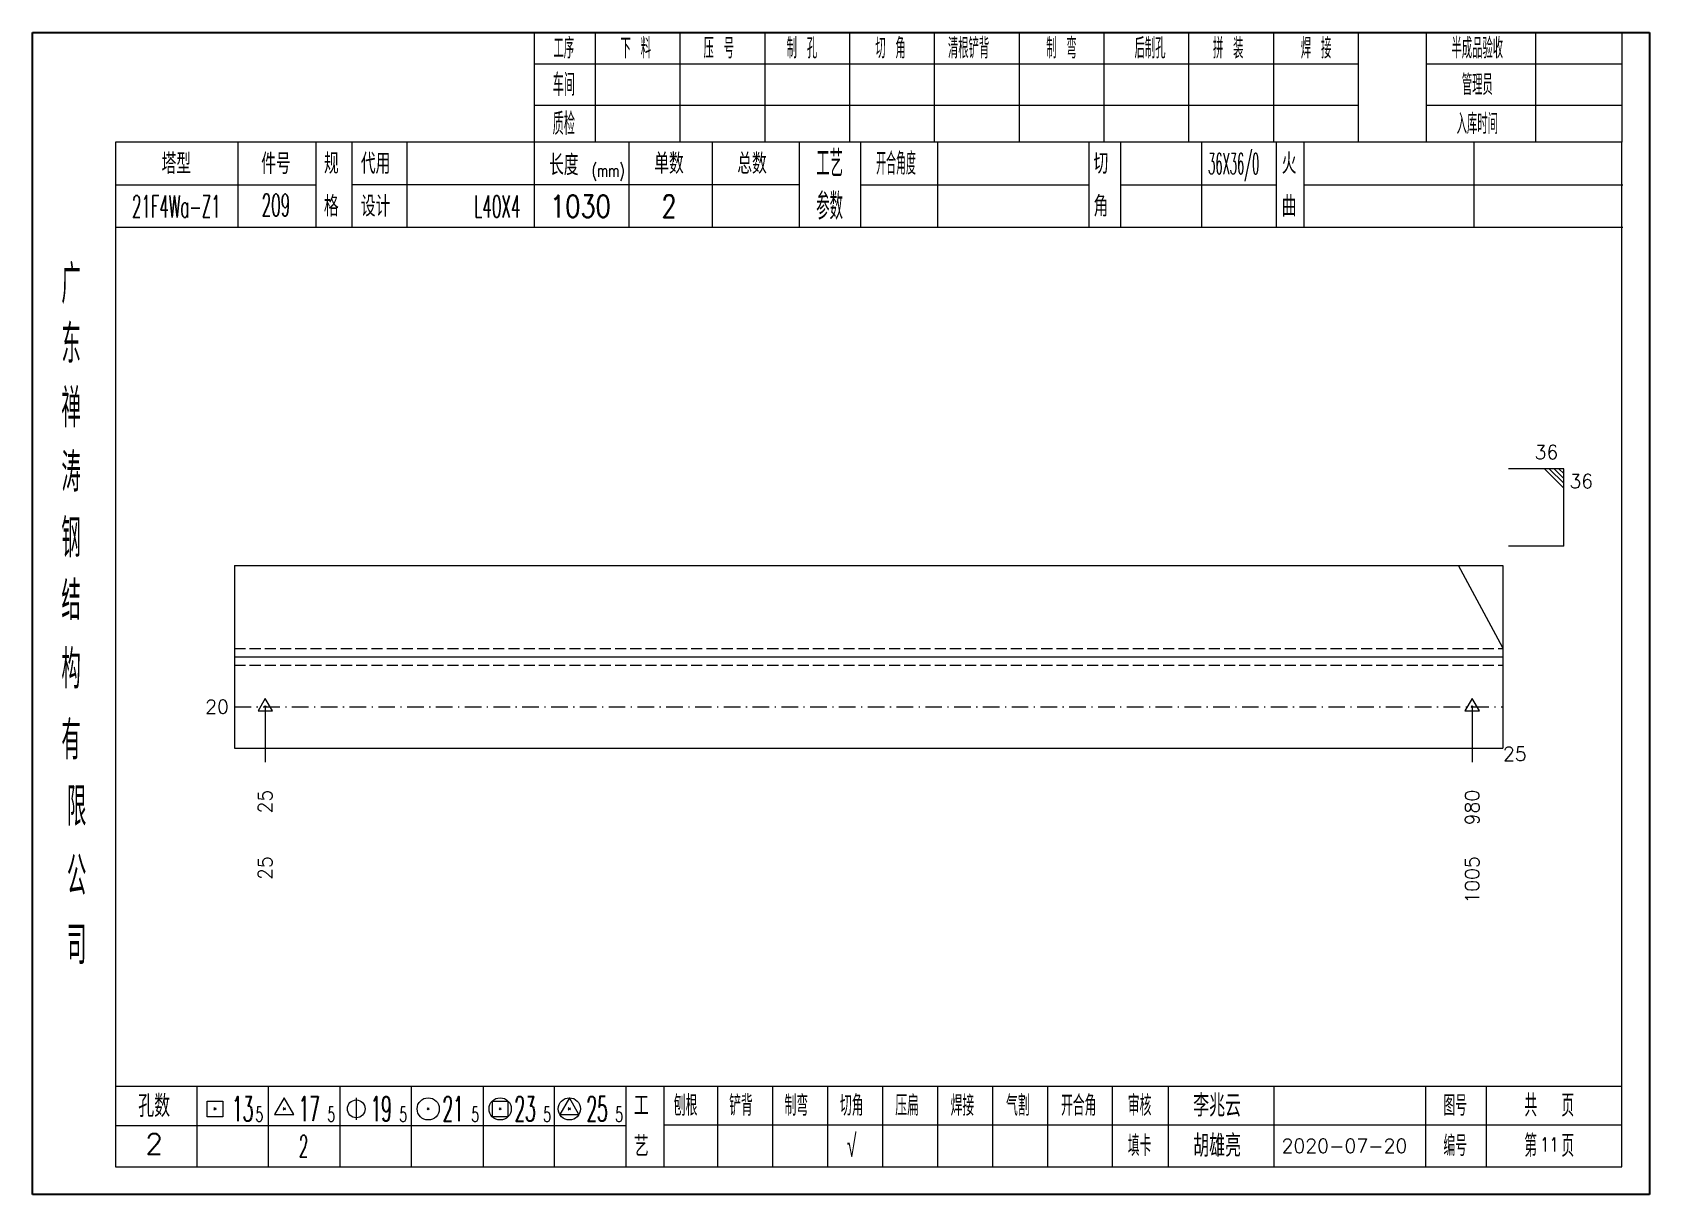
# Model space of a CAD drawing. Extents: x 1310 to 15542, y -76 to 8381.
# Drawn here: x 4637.7 to 4929.9, y 5083.7 to 5293.7 of the extents above; entities that cross this region are included whole.
import ezdxf
from ezdxf.enums import TextEntityAlignment as Align

# ---------------------------------------------------------------- set-up
doc = ezdxf.new("R2010")
doc.units = 0
doc.header["$MEASUREMENT"] = 0
doc.linetypes.add('一点画线', pattern=[5.2, 3, -1, 0.2, -1])
doc.linetypes.add('虚线', pattern=[2.75, 2, -0.75])
doc.layers.get('0').update_dxf_attribs({"linetype": 'CONTINUOUS', "lineweight": 25})
for name, color, linetype, lineweight in [('1', 7, 'CONTINUOUS', 25), ('4', 7, 'CONTINUOUS', 25), ('5', 7, 'CONTINUOUS', 25)]:
    doc.layers.add(name, color=color, linetype=linetype, lineweight=lineweight)
doc.styles.get("Standard").update_dxf_attribs({"font": 'simplex.shx', "width": 0.7, "height": 3, "bigfont": 'gbhzfs.shx'})

msp = doc.modelspace()

# ---------------------------------------------------------------- texts
at = {"color": 7, "linetype": 'Continuous', "lineweight": 13}
msp.add_text('36', height=2.5, dxfattribs=at).set_placement((4913.352, 5215.854), align=Align.BOTTOM_RIGHT)
msp.add_text('36', height=2.5, dxfattribs=at).set_placement((4915.352, 5213.854), align=Align.TOP_LEFT)
msp.add_text('20', height=2.5, dxfattribs=at).set_placement((4673.222, 5171.854), align=Align.MIDDLE_RIGHT)
at = {"layer": '1', "color": 7, "linetype": 'Continuous', "lineweight": 13}
msp.add_text('25', height=2.5, dxfattribs=at).set_placement((4903.352, 5163.354), align=Align.MIDDLE_LEFT)
at = {"layer": '1', "color": 8, "linetype": 'Continuous', "lineweight": 9}
for s, p in [('25', (4679.783, 5156.854)), ('980', (4897.79, 5156.854))]:
    msp.add_text(s, height=2.5, rotation=90, dxfattribs=at).set_placement(p, align=Align.MIDDLE_RIGHT)
at = {"layer": '1', "color": 7, "linetype": 'Continuous', "lineweight": 13}
for s, p in [('25', (4679.783, 5144.854)), ('1005', (4897.79, 5144.854))]:
    msp.add_text(s, height=2.5, rotation=90, dxfattribs=at).set_placement(p, align=Align.MIDDLE_RIGHT)
at = {"layer": '4', "color": 1, "linetype": 'Continuous', "lineweight": 25}
for s, height, width, p in [('工序', 3.7, 0.7, (4733.722, 5290.811)), ('下 料', 3.7, 0.7, (4746.722, 5290.811)), ('压 号', 3.7, 0.7, (4761.722, 5290.811)), ('制 孔', 3.7, 0.7, (4776.722, 5290.811)), ('切 角', 3.7, 0.7, (4792.722, 5290.811)), ('清根铲背 ', 3.7, 0.7, (4807.722, 5290.811)), (' 制 弯', 3.7, 0.7, (4822.722, 5290.811)), (' 后制孔', 3.7, 0.7, (4838.722, 5290.811)), ('拼 装', 3.7, 0.7, (4853.722, 5290.811)), (' 焊 接', 3.7, 0.7, (4868.722, 5290.811)), ('半成品验收', 3.7, 0.7, (4898.722, 5290.811)), ('车间', 4, 0.7, (4733.722, 5284.211)), ('管理员', 3.7, 0.7, (4898.722, 5284.211)), ('质检', 4, 0.7, (4733.722, 5277.151)), ('入库时间', 3.7, 0.7, (4898.722, 5277.151)), ('(mm)', 2.24, 0.7, (4741.722, 5268.711)), ('工艺', 4.8, 0.7, (4781.722, 5269.971)), ('开合角度', 4, 0.6, (4793.722, 5269.971)), ('36X36/0', 3.8, 0.4, (4854.722, 5269.971)), ('21F4Wa-Z1', 4, 0.5, (4663.722, 5262.231)), ('209', 4, 0.5, (4681.722, 5262.481)), ('L40X4', 4, 0.5, (4721.722, 5262.211)), ('1030', 4, 0.8, (4736.722, 5262.261)), ('2', 4, 0.8, (4752.722, 5262.261)), ('参数', 4.8, 0.7, (4781.722, 5262.261)), ('广', 6.96, 0.7, (4644.722, 5248.181)), ('东', 6.96, 0.7, (4644.722, 5237.391)), ('禅', 6.96, 0.7, (4644.722, 5225.801)), ('涛', 6.96, 0.7, (4644.722, 5214.201)), ('钢', 6.96, 0.7, (4644.722, 5202.311)), ('结', 6.96, 0.7, (4644.722, 5191.001)), ('构', 6.96, 0.7, (4644.722, 5178.621)), ('有', 6.96, 0.7, (4644.722, 5165.811)), ('限', 6.96, 0.7, (4645.722, 5153.811)), ('公', 6.96, 0.7, (4645.722, 5141.271)), ('司', 6.96, 0.7, (4645.722, 5128.791)), ('13', 4.47, 0.5, (4675.722, 5099.211)), ('17', 4.47, 0.5, (4687.722, 5099.211)), ('19', 4.47, 0.5, (4700.722, 5099.211)), ('21', 4.47, 0.5, (4713.722, 5099.211)), ('23', 4.47, 0.5, (4726.722, 5099.211)), ('25', 4.47, 0.5, (4739.722, 5099.211)), ('刨根', 3.7, 0.8, (4755.722, 5099.811)), ('铲背', 3.7, 0.8, (4765.722, 5099.811)), ('制弯', 3.7, 0.8, (4775.722, 5099.811)), ('切角', 3.7, 0.8, (4785.722, 5099.811)), ('压扁', 3.7, 0.8, (4795.722, 5099.811)), ('焊接', 3.7, 0.8, (4805.722, 5099.811)), ('气割', 3.7, 0.8, (4815.722, 5099.811)), ('开合角', 3.7, 0.8, (4826.722, 5099.811)), ('审核', 3.7, 0.8, (4837.722, 5099.811)), ('图号', 3.7, 0.8, (4894.722, 5099.811)), ('共  页', 4, 0.8, (4911.722, 5099.811)), ('5', 2.68, 0.6, (4678.722, 5098.211)), ('5', 2.68, 0.6, (4691.722, 5098.211)), ('5', 2.68, 0.6, (4704.722, 5098.211)), ('5', 2.68, 0.6, (4717.722, 5098.211)), ('5', 2.68, 0.6, (4730.722, 5098.211)), ('5', 2.68, 0.6, (4743.722, 5098.211)), ('√', 4, 0.6, (4785.722, 5092.541)), ('填卡', 3.7, 0.8, (4837.722, 5092.541)), ('编号', 3.7, 0.8, (4894.722, 5092.541)), ('第  页', 4, 0.8, (4911.722, 5092.541)), ('2', 4, 0.5, (4686.722, 5092.461))]:
    msp.add_text(s, height=height, dxfattribs=dict(at, width=width)).set_placement(p, align=Align.MIDDLE_CENTER)
for s, height, p in [('塔型', 3.7, (4663.722, 5269.941)), ('件号', 3.7, (4681.722, 5269.941)), ('规', 3.7, (4691.722, 5269.971)), ('代用', 3.7, (4699.722, 5269.971)), ('长度', 3.7, (4733.722, 5269.711)), ('单数', 3.7, (4752.722, 5269.971)), ('总数', 3.7, (4767.722, 5269.971)), ('切', 3.7, (4830.722, 5269.971)), ('火', 3.7, (4864.722, 5269.971)), ('格', 3.7, (4691.722, 5262.261)), ('设计', 3.7, (4699.722, 5262.261)), ('角', 3.7, (4830.722, 5262.261)), ('曲', 3.7, (4864.722, 5262.261)), ('孔数', 4, (4659.722, 5099.731)), ('工', 3.7, (4747.722, 5099.811)), ('李兆云', 4, (4851.722, 5099.811)), ('2', 3.7, (4659.722, 5092.901)), ('胡雄亮', 4, (4851.722, 5092.541)), ('艺', 3.7, (4747.722, 5092.461)), ('2020-07-20', 2.5, (4874.722, 5092.541))]:
    msp.add_text(s, height=height, dxfattribs=at).set_placement(p, align=Align.MIDDLE_CENTER)
at = {"layer": '4', "color": 6, "linetype": 'Continuous', "lineweight": 25, "width": 0.8}
msp.add_text('11', height=2.5, dxfattribs=at).set_placement((4911.747, 5092.769), align=Align.MIDDLE_CENTER)

# ---------------------------------------------------------------- blocks, each defined once
blk = doc.blocks.new('孔17.5')
at = {"layer": '5', "color": 7, "linetype": 'Continuous', "lineweight": 13}
for p, q in [((0, 1), (-0.866, -0.5)), ((-0.1, -0.1), (0.1, 0.1)), ((0.1, -0.1), (-0.1, 0.1)), ((0.866, -0.5), (0, 1)), ((-0.866, -0.5), (0.866, -0.5))]:
    blk.add_line(p, q, dxfattribs=at)
blk = doc.blocks.new('CTJGK')
at = {"color": 6, "linetype": 'Continuous'}
for p, q in [((0, 209.97), (292.13, 209.97)), ((0, 0), (0, 209.97)), ((292.13, 209.97), (292.13, 0)), ((292.13, 0), (0, 0))]:
    blk.add_line(p, q, dxfattribs=at)

# ---------------------------------------------------------------- linework, layer by layer
at = {"color": 7, "linetype": 'Continuous', "lineweight": 13}
for p, q in [((4914.352, 5214.854), (4904.352, 5214.854)), ((4910.852, 5214.854), (4914.352, 5211.354)), ((4911.727, 5214.854), (4914.352, 5212.229)), ((4912.602, 5214.854), (4914.352, 5213.104)), ((4913.477, 5214.854), (4914.352, 5213.979)), ((4914.352, 5200.854), (4914.352, 5214.854)), ((4914.352, 5200.854), (4904.352, 5200.854)), ((4903.352, 5182.504), (4895.343, 5197.354)), ((4679.783, 5171.854), (4679.783, 5161.854)), ((4897.79, 5171.854), (4897.79, 5161.854))]:
    msp.add_line(p, q, dxfattribs=at)
at = {"color": 7, "linetype": 'Continuous', "lineweight": 18}
for p, q in [((4674.222, 5197.354), (4674.222, 5164.354)), ((4674.222, 5197.354), (4903.352, 5197.354)), ((4903.352, 5197.354), (4903.352, 5164.354)), ((4674.222, 5180.854), (4903.352, 5180.854))]:
    msp.add_line(p, q, dxfattribs=at)
at = {"color": 1, "linetype": '虚线', "lineweight": 18}
for p, q in [((4674.222, 5182.354), (4903.352, 5182.354)), ((4674.222, 5179.354), (4903.352, 5179.354))]:
    msp.add_line(p, q, dxfattribs=at)
at = {"color": 3, "linetype": '一点画线', "lineweight": 13}
msp.add_line((4674.222, 5171.854), (4903.352, 5171.854), dxfattribs=at)
at = {"layer": '1', "color": 7, "linetype": 'Continuous', "lineweight": 18}
msp.add_line((4674.222, 5164.354), (4903.352, 5164.354), dxfattribs=at)
at = {"layer": '4', "color": 1, "linetype": 'Continuous', "lineweight": 18}
for p, q in [((4637.722, 5293.681), (4637.722, 5083.711)), ((4929.852, 5293.681), (4637.722, 5293.681)), ((4728.352, 5293.681), (4728.352, 5273.841)), ((4739.382, 5293.681), (4739.382, 5273.821)), ((4754.692, 5293.681), (4754.692, 5273.821)), ((4770.012, 5293.681), (4770.012, 5273.821)), ((4785.322, 5293.681), (4785.322, 5273.821)), ((4800.632, 5293.681), (4800.632, 5273.821)), ((4815.942, 5293.681), (4815.942, 5273.821)), ((4831.262, 5293.681), (4831.262, 5273.821)), ((4846.572, 5293.681), (4846.572, 5273.821)), ((4861.882, 5293.681), (4861.882, 5273.821)), ((4877.192, 5293.681), (4877.192, 5273.841)), ((4877.192, 5293.681), (4877.192, 5273.821)), ((4889.472, 5293.681), (4889.472, 5273.821)), ((4909.222, 5293.681), (4909.222, 5273.821)), ((4924.802, 5293.681), (4924.802, 5273.821)), ((4929.852, 5263.881), (4929.852, 5293.681)), ((4877.192, 5287.951), (4728.352, 5287.951)), ((4924.802, 5287.951), (4889.472, 5287.951)), ((4877.192, 5280.471), (4728.352, 5280.471)), ((4924.802, 5280.471), (4889.472, 5280.471)), ((4652.732, 5273.821), (4652.732, 5088.761)), ((4924.802, 5273.821), (4652.732, 5273.821)), ((4674.852, 5273.831), (4674.852, 5258.411)), ((4689.002, 5258.411), (4689.002, 5273.821)), ((4695.502, 5258.411), (4695.502, 5273.821)), ((4705.372, 5273.821), (4705.372, 5258.411)), ((4728.352, 5273.841), (4728.352, 5258.411)), ((4745.472, 5273.821), (4745.472, 5258.411)), ((4760.522, 5273.821), (4760.522, 5258.411)), ((4776.222, 5273.821), (4776.222, 5258.411)), ((4787.282, 5273.821), (4787.282, 5258.411)), ((4801.232, 5273.821), (4801.232, 5258.411)), ((4828.532, 5273.821), (4828.532, 5258.411)), ((4834.292, 5273.821), (4834.292, 5258.411)), ((4848.912, 5273.821), (4848.912, 5258.411)), ((4862.372, 5273.821), (4862.372, 5258.411)), ((4867.362, 5273.821), (4867.362, 5258.411)), ((4898.102, 5273.821), (4898.102, 5258.411)), ((4924.802, 5088.761), (4924.802, 5273.821)), ((4689.002, 5266.061), (4652.732, 5266.061)), ((4776.222, 5266.111), (4695.502, 5266.111)), ((4787.282, 5266.111), (4828.532, 5266.111)), ((4834.292, 5266.111), (4862.372, 5266.111)), ((4867.362, 5266.111), (4924.982, 5266.111)), ((4929.852, 5083.711), (4929.852, 5263.881)), ((4924.982, 5258.411), (4652.732, 5258.411)), ((4652.732, 5103.291), (4924.802, 5103.291)), ((4667.422, 5103.291), (4667.422, 5088.761)), ((4680.352, 5088.761), (4680.352, 5103.291)), ((4693.282, 5103.291), (4693.282, 5088.761)), ((4706.202, 5088.761), (4706.202, 5103.291)), ((4719.132, 5103.291), (4719.132, 5088.761)), ((4732.062, 5088.761), (4732.062, 5103.291)), ((4744.982, 5088.761), (4744.982, 5103.291)), ((4751.852, 5088.761), (4751.852, 5103.291)), ((4761.512, 5088.761), (4761.512, 5103.291)), ((4771.452, 5088.761), (4771.452, 5103.291)), ((4781.392, 5088.761), (4781.392, 5103.291)), ((4791.342, 5088.761), (4791.342, 5103.291)), ((4801.282, 5088.761), (4801.282, 5103.291)), ((4811.222, 5088.761), (4811.222, 5103.291)), ((4821.172, 5088.761), (4821.172, 5103.291)), ((4832.812, 5088.761), (4832.812, 5103.291)), ((4842.962, 5088.761), (4842.962, 5103.291)), ((4862.022, 5088.761), (4862.022, 5103.291)), ((4889.402, 5088.761), (4889.402, 5103.291)), ((4900.362, 5088.761), (4900.362, 5103.291)), ((4744.982, 5096.161), (4652.732, 5096.161)), ((4751.812, 5096.321), (4924.802, 5096.321)), ((4652.732, 5088.761), (4924.802, 5088.761)), ((4637.722, 5083.711), (4929.852, 5083.711))]:
    msp.add_line(p, q, dxfattribs=at)
at = {"layer": '4', "color": 7, "linetype": 'Continuous', "lineweight": 13}
for p, q in [((4669.308, 5097.797), (4669.308, 5100.625)), ((4669.308, 5100.625), (4672.136, 5100.625)), ((4672.136, 5100.625), (4672.136, 5097.797)), ((4683.222, 5101.211), (4681.49, 5098.211)), ((4684.954, 5098.211), (4683.222, 5101.211)), ((4696.222, 5101.211), (4696.222, 5097.211)), ((4720.808, 5097.797), (4720.808, 5100.625)), ((4720.808, 5100.625), (4723.636, 5100.625)), ((4723.636, 5100.625), (4723.636, 5097.797)), ((4734.722, 5101.211), (4732.99, 5098.211)), ((4736.454, 5098.211), (4734.722, 5101.211)), ((4672.136, 5097.797), (4669.308, 5097.797)), ((4670.522, 5099.011), (4670.922, 5099.411)), ((4670.922, 5099.011), (4670.522, 5099.411)), ((4681.49, 5098.211), (4684.954, 5098.211)), ((4683.022, 5099.011), (4683.422, 5099.411)), ((4683.422, 5099.011), (4683.022, 5099.411)), ((4709.022, 5099.011), (4709.422, 5099.411)), ((4709.422, 5099.011), (4709.022, 5099.411)), ((4723.636, 5097.797), (4720.808, 5097.797)), ((4722.022, 5099.011), (4722.422, 5099.411)), ((4722.422, 5099.011), (4722.022, 5099.411)), ((4732.99, 5098.211), (4736.454, 5098.211)), ((4734.522, 5099.011), (4734.922, 5099.411)), ((4734.922, 5099.011), (4734.522, 5099.411))]:
    msp.add_line(p, q, dxfattribs=at)
for centre, radius in [((4696.222, 5099.211), 1.6), ((4709.222, 5099.211), 2), ((4722.222, 5099.211), 2), ((4734.722, 5099.211), 2)]:
    msp.add_circle(centre, radius, dxfattribs=at)

# ---------------------------------------------------------------- block references
at = {"color": 0, "linetype": 'Continuous'}
msp.add_blockref('CTJGK', (4637.722, 5083.711), dxfattribs=at)
at = {"layer": '1', "color": 8, "linetype": 'Continuous', "lineweight": 9, "xscale": 1.5, "yscale": 1.5, "zscale": 1.5}
for p in [(4679.783, 5171.854), (4897.79, 5171.854)]:
    msp.add_blockref('孔17.5', p, dxfattribs=at)

msp.set_redraw_order([(e.dxf.handle, doc.entitydb.next_handle()) for e in msp.query("TEXT MTEXT ATTDEF DIMENSION ARC_DIMENSION")])  # texts and dimensions are drawn at this point

doc.saveas('drawing.dxf')
